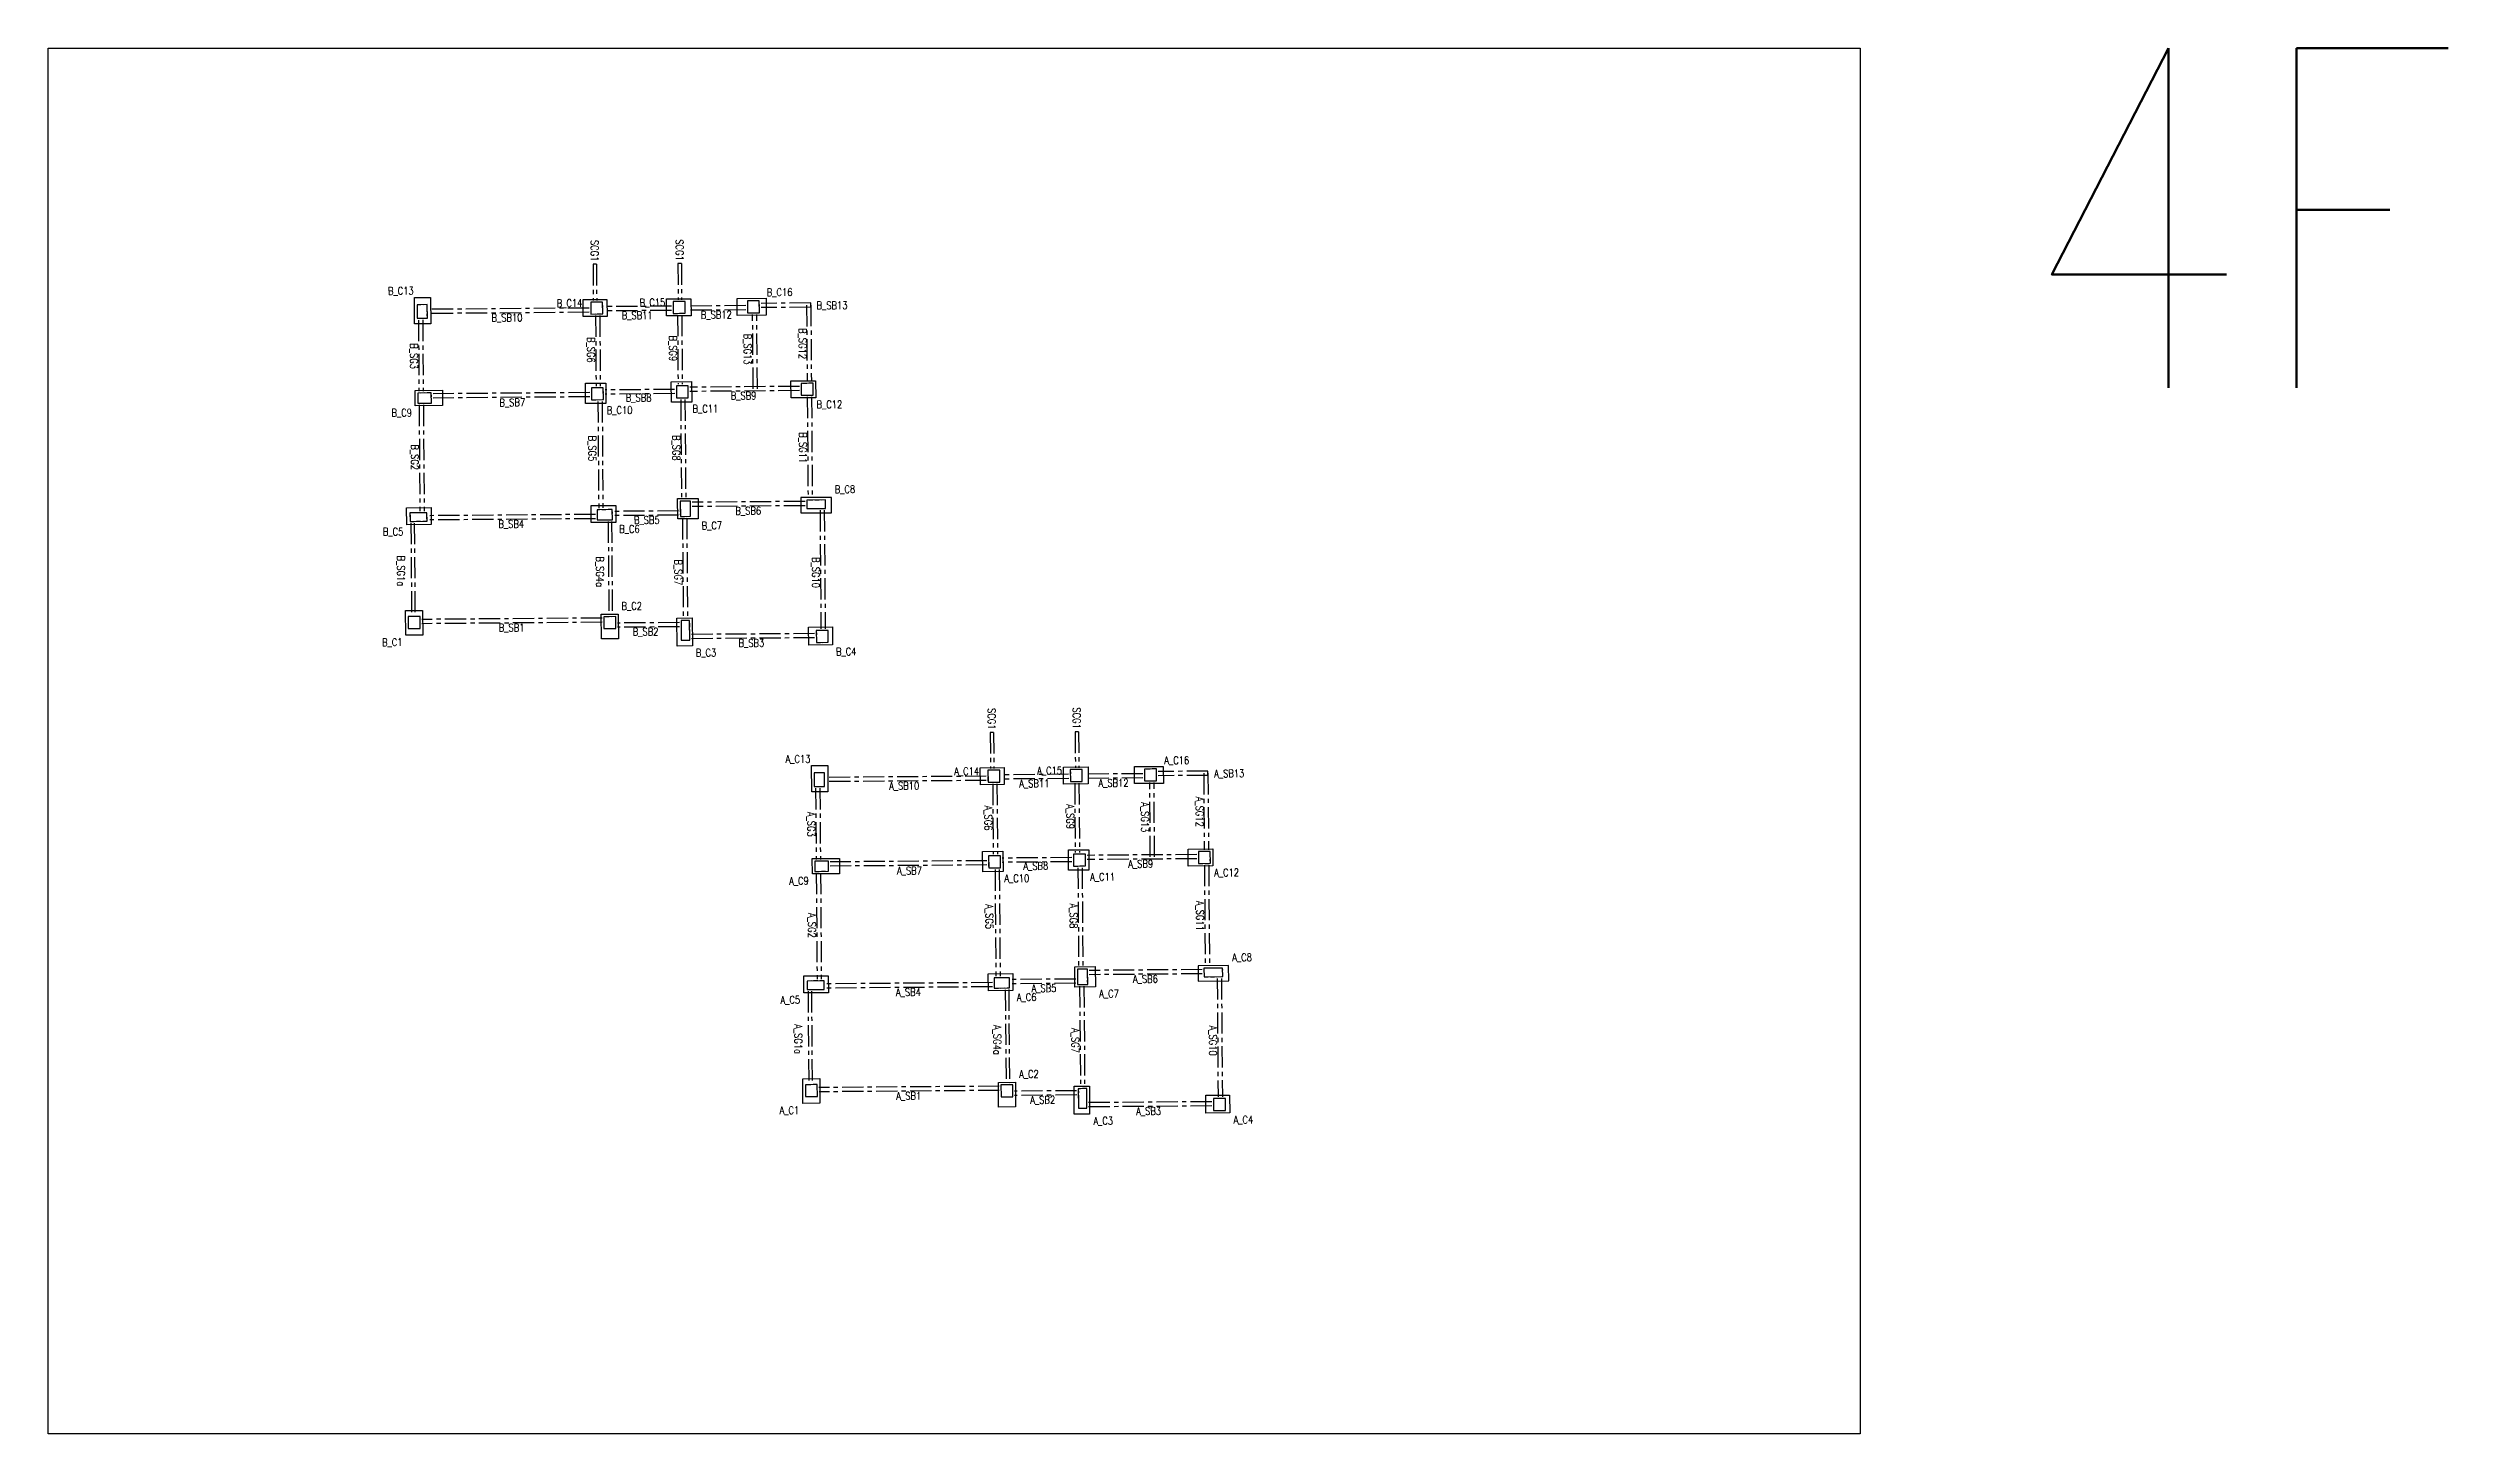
# Model space of a CAD drawing. Header units: millimetres. Extents: x 39613 to 69886, y 27475 to 191272.
# Drawn here: x 50002 to 64126, y 64097 to 72252 of the extents above; entities that cross this region are included whole.
import ezdxf
from ezdxf.enums import TextEntityAlignment as Align

# ---------------------------------------------------------------- set-up
doc = ezdxf.new("R2010")
doc.units = ezdxf.units.MM
doc.header["$LTSCALE"] = 100
doc.header["$MEASUREMENT"] = 0
doc.linetypes.add('CENTER', pattern=[2, 1.25, -0.25, 0.25, -0.25])
doc.linetypes.add('HIDDEN', pattern=[0.375, 0.25, -0.125])
for name, color, linetype in [('TC-COLUMN', 1, 'Continuous'), ('TC-TB', 2, 'Continuous'), ('TC-TC', 4, 'Continuous'), ('TC-虛鋼柱', 4, 'HIDDEN'), ('TC-鋼柱', 11, 'Continuous'), ('TC-鋼粱', 183, 'CENTER')]:
    doc.layers.add(name, color=color, linetype=linetype)
doc.styles.get("Standard").update_dxf_attribs({"font": 'txt.shx', "width": 0.8, "bigfont": 'ae.shx'})

msp = doc.modelspace()

# ---------------------------------------------------------------- texts
at = {"layer": 'Defpoints', "color": 2, "width": 0.8}
msp.add_text('4F', height=2000, rotation=360, dxfattribs=at).set_placement((61589.25, 72252.05), align=Align.TOP_LEFT)
at = {"layer": 'TC-TB', "width": 0.8}
for s, rotation, p in [('SCG1', 270.440027, (53218.52, 71059.6)), ('SCG1', 270.440027, (53718.57, 71063.44)), ('B_SB10', 0.440027, (52702.86, 70665.61)), ('B_SB11', 0.440027, (53468.98, 70678.99)), ('B_SB12', 0.440027, (53934.94, 70682.57)), ('B_SB13', 0.440027, (54615.98, 70737.8)), ('B_SG3', 270, (52155.92, 70439.06)), ('B_SG6', 270, (53197.98, 70475.9)), ('B_SG9', 270, (53680.39, 70484.36)), ('B_SG13', 270, (54119.95, 70480.12)), ('B_SG12', 270, (54442.67, 70512.7)), ('B_SB8', 0.440027, (53477.65, 70194.18)), ('B_SB9', 0.440027, (54095, 70206.06)), ('B_SB7', 0.440027, (52734.23, 70166.15)), ('B_SG5', 270, (53205.02, 69895.69)), ('B_SG8', 270, (53700, 69899.49)), ('B_SG11', 270, (54444.88, 69900.1)), ('B_SG2', 270, (52160.49, 69844.32)), ('B_SB5', 0.440027, (53525.76, 69474.39)), ('B_SB6', 0.440027, (54122.86, 69528.97)), ('B_SB4', 0.440027, (52727.92, 69451.26)), ('B_SG1a', 270, (52079.52, 69174.99)), ('B_SG4a', 270, (53250.59, 69170.27)), ('B_SG7', 270, (53710.77, 69166.83)), ('B_SG10', 270, (54520.66, 69165.77)), ('B_SB1', 0.440027, (52730.11, 68841.26)), ('B_SB2', 0.440027, (53518.38, 68817.31)), ('B_SB3', 0.440027, (54141.4, 68751.29)), ('SCG1', 270.440027, (56056, 68308.81)), ('SCG1', 270.440027, (55555.95, 68304.97)), ('A_SB11', 0.440027, (55806.41, 67924.36)), ('A_SB12', 0.440027, (56272.37, 67927.94)), ('A_SB13', 0.440027, (56953.41, 67983.17)), ('A_SB10', 0.440027, (55040.29, 67910.98)), ('A_SG9', 270, (56017.82, 67729.73)), ('A_SG13', 270, (56457.38, 67725.49)), ('A_SG12', 270, (56780.1, 67758.07)), ('A_SG3', 270, (54493.35, 67684.43)), ('A_SG6', 270, (55535.41, 67721.27)), ('A_SB7', 0.440027, (55071.66, 67411.52)), ('A_SB8', 0.440027, (55815.08, 67439.55)), ('A_SB9', 0.440027, (56432.43, 67451.43)), ('A_SG2', 270, (54497.92, 67089.69)), ('A_SG5', 270, (55542.45, 67141.06)), ('A_SG8', 270, (56037.44, 67144.86)), ('A_SG11', 270, (56782.31, 67145.47)), ('A_SB4', 0.440027, (55065.35, 66696.63)), ('A_SB5', 0.440027, (55863.19, 66719.76)), ('A_SB6', 0.440027, (56460.29, 66774.34)), ('A_SG1a', 270, (54416.95, 66420.36)), ('A_SG4a', 270, (55588.02, 66415.64)), ('A_SG7', 270, (56048.2, 66412.2)), ('A_SG10', 270, (56858.09, 66411.14)), ('A_SB1', 0.440027, (55067.54, 66086.63)), ('A_SB2', 0.440027, (55855.81, 66062.68)), ('A_SB3', 0.440027, (56478.83, 65996.66))]:
    msp.add_text(s, height=45, rotation=rotation, dxfattribs=at).set_placement(p, align=Align.MIDDLE_CENTER)
at = {"layer": 'TC-TC', "width": 0.8}
for s, p in [('B_C13', (52077.97, 70823.31)), ('B_C14', (53070.89, 70750.94)), ('B_C15', (53558.93, 70754.68)), ('B_C16', (54307.38, 70815.43)), ('B_C9', (52083.48, 70106.15)), ('B_C10', (53365.79, 70121.18)), ('B_C11', (53870.57, 70129.56)), ('B_C12', (54600.43, 70154.94)), ('B_C8', (54691.9, 69655.85)), ('B_C5', (52032.75, 69405.92)), ('B_C6', (53423.67, 69421.61)), ('B_C7', (53908.52, 69442.33)), ('B_C2', (53437.14, 68969.19)), ('B_C1', (52027.74, 68755.8)), ('B_C3', (53874.4, 68694.24)), ('B_C4', (54699.24, 68700.58)), ('A_C13', (54415.4, 68068.68)), ('A_C16', (56644.81, 68060.8)), ('A_C14', (55408.32, 67996.31)), ('A_C15', (55896.36, 68000.05)), ('A_C10', (55703.22, 67366.55)), ('A_C11', (56208, 67374.93)), ('A_C12', (56937.86, 67400.31)), ('A_C9', (54420.91, 67351.52)), ('A_C8', (57029.33, 66901.22)), ('A_C5', (54370.18, 66651.29)), ('A_C6', (55761.1, 66666.98)), ('A_C7', (56245.95, 66687.7)), ('A_C2', (55774.57, 66214.56)), ('A_C1', (54365.17, 66001.17)), ('A_C4', (57036.67, 65945.94)), ('A_C3', (56211.83, 65939.61))]:
    msp.add_text(s, height=45, rotation=0.440027, dxfattribs=at).set_placement(p, align=Align.MIDDLE_CENTER)

# ---------------------------------------------------------------- linework, layer by layer
at = {"layer": 'Defpoints'}
msp.add_lwpolyline([(60666.19, 72252.05), (60666.19, 64096.68), (50001.56, 64096.68), (50001.56, 72252.05)], close=True, dxfattribs=at)
at = {"layer": 'TC-COLUMN'}
for points in [[(52159.46, 70628.93), (52158.27, 70783.93), (52253.27, 70784.66), (52254.46, 70629.66)], [(53150.73, 70771.55), (53290.73, 70772.62), (53291.49, 70672.63), (53151.5, 70671.55)], [(53640.78, 70775.31), (53785.77, 70776.43), (53786.54, 70676.43), (53641.54, 70675.32)], [(54057.66, 70778.51), (54227.65, 70779.82), (54228.42, 70679.82), (54058.42, 70678.52)], [(52322.47, 70237.99), (52323.16, 70147.99), (52163.17, 70146.76), (52162.47, 70236.76)], [(53284.57, 70280.56), (53285.49, 70160.57), (53165.49, 70159.64), (53164.57, 70279.64)], [(53789.35, 70288.94), (53790.27, 70168.94), (53670.27, 70168.02), (53669.35, 70288.02)], [(54374.36, 70293.21), (54519.35, 70294.32), (54520.12, 70194.33), (54375.13, 70193.21)], [(52111.67, 69546.53), (52256.66, 69547.65), (52257.43, 69447.65), (52112.44, 69446.54)], [(53197.6, 69559.87), (53342.59, 69560.99), (53343.36, 69460.99), (53198.37, 69459.88)], [(53827.3, 69601.71), (53828.22, 69481.71), (53708.22, 69480.79), (53707.3, 69600.79)], [(54432.28, 69606.35), (54432.97, 69516.35), (54612.96, 69517.74), (54612.27, 69607.74)], [(52107.43, 68796.42), (52106.32, 68941.41), (52206.31, 68942.18), (52207.43, 68797.18)], [(53258.63, 68775.32), (53257.51, 68920.31), (53357.51, 68921.08), (53358.62, 68776.09)], [(53702.83, 68897.93), (53792.83, 68898.62), (53794.1, 68733.62), (53704.1, 68732.93)], [(54478.13, 68844.19), (54618.13, 68845.26), (54618.93, 68740.26), (54478.94, 68739.19)], [(54496.89, 67874.3), (54495.7, 68029.3), (54590.7, 68030.03), (54591.89, 67875.03)], [(55488.16, 68016.92), (55628.16, 68017.99), (55628.92, 67918), (55488.93, 67916.92)], [(55978.21, 68020.68), (56123.2, 68021.8), (56123.97, 67921.8), (55978.98, 67920.69)], [(56565.85, 67925.19), (56395.85, 67923.89), (56395.09, 68023.88), (56565.08, 68025.19)], [(55622, 67525.93), (55622.92, 67405.94), (55502.92, 67405.01), (55502, 67525.01)], [(56126.78, 67534.31), (56127.7, 67414.31), (56007.7, 67413.39), (56006.78, 67533.39)], [(56711.79, 67538.58), (56856.78, 67539.69), (56857.55, 67439.7), (56712.56, 67438.58)], [(54659.9, 67483.36), (54660.59, 67393.36), (54500.6, 67392.13), (54499.91, 67482.13)], [(56164.73, 66847.08), (56165.65, 66727.08), (56045.65, 66726.16), (56044.73, 66846.16)], [(56769.71, 66851.72), (56770.4, 66761.72), (56950.39, 66763.11), (56949.7, 66853.11)], [(54449.1, 66791.9), (54594.09, 66793.02), (54594.86, 66693.02), (54449.87, 66691.91)], [(55535.03, 66805.24), (55680.02, 66806.36), (55680.79, 66706.36), (55535.8, 66705.25)], [(54444.86, 66041.79), (54443.75, 66186.78), (54543.74, 66187.55), (54544.86, 66042.55)], [(55596.06, 66020.69), (55594.94, 66165.68), (55694.94, 66166.45), (55696.05, 66021.46)], [(56040.26, 66143.3), (56130.26, 66143.99), (56131.53, 65978.99), (56041.53, 65978.3)], [(56815.56, 66089.56), (56955.56, 66090.63), (56956.36, 65985.63), (56816.37, 65984.56)]]:
    msp.add_lwpolyline(points, close=True, dxfattribs=at)
at = {"layer": 'TC-虛鋼柱'}
for points in [[(52174.21, 70661.55), (52234.21, 70662.01), (52233.6, 70742), (52173.6, 70741.54)], [(53196.38, 70686.9), (53266.38, 70687.43), (53265.84, 70757.43), (53195.84, 70756.9)], [(53681.43, 70690.62), (53751.43, 70691.16), (53750.89, 70761.16), (53680.89, 70760.62)], [(54118.31, 70693.98), (54188.3, 70694.52), (54187.77, 70764.51), (54117.77, 70763.98)], [(52178.05, 70161.87), (52258.05, 70162.49), (52257.59, 70222.49), (52177.59, 70221.87)], [(53200.32, 70182.41), (53270.32, 70182.95), (53269.78, 70252.95), (53199.78, 70252.41)], [(53700.08, 70193.25), (53770.08, 70193.79), (53769.54, 70263.79), (53699.54, 70263.25)], [(54435.01, 70208.67), (54505.01, 70209.21), (54504.47, 70279.21), (54434.47, 70278.67)], [(52132.28, 69466.69), (52232.28, 69467.46), (52231.9, 69517.46), (52131.9, 69516.69)], [(53233.25, 69475.14), (53323.25, 69475.84), (53322.79, 69535.83), (53232.79, 69535.14)], [(53723.1, 69495.91), (53783.1, 69496.37), (53782.41, 69586.37), (53722.41, 69585.9)], [(54577.77, 69542.46), (54577.39, 69592.46), (54467.39, 69591.61), (54467.78, 69541.62)], [(52122.12, 68836.53), (52192.12, 68837.07), (52191.58, 68907.07), (52121.58, 68906.53)], [(53273.16, 68835.43), (53343.16, 68835.97), (53342.62, 68905.97), (53272.63, 68905.43)], [(53728.83, 68768.11), (53778.83, 68768.5), (53777.95, 68883.49), (53727.95, 68883.11)], [(54523.82, 68754.53), (54593.82, 68755.07), (54593.28, 68825.07), (54523.28, 68824.53)], [(54511.64, 67906.92), (54571.64, 67907.38), (54571.03, 67987.37), (54511.03, 67986.91)], [(55533.81, 67932.27), (55603.81, 67932.8), (55603.27, 68002.8), (55533.27, 68002.27)], [(56018.86, 67935.99), (56088.86, 67936.53), (56088.32, 68006.53), (56018.32, 68005.99)], [(56455.74, 67939.35), (56525.74, 67939.89), (56525.2, 68009.88), (56455.2, 68009.35)], [(56772.44, 67454.04), (56842.44, 67454.58), (56841.9, 67524.58), (56771.9, 67524.04)], [(54515.48, 67407.24), (54595.48, 67407.86), (54595.02, 67467.86), (54515.02, 67467.24)], [(55537.75, 67427.78), (55607.75, 67428.32), (55607.21, 67498.32), (55537.21, 67497.78)], [(56037.51, 67438.62), (56107.51, 67439.16), (56106.97, 67509.16), (56036.97, 67508.62)], [(56060.54, 66741.28), (56120.53, 66741.74), (56119.84, 66831.74), (56059.84, 66831.27)], [(56915.2, 66787.83), (56914.82, 66837.83), (56804.82, 66836.98), (56805.21, 66786.99)], [(54469.71, 66712.06), (54569.71, 66712.83), (54569.33, 66762.83), (54469.33, 66762.06)], [(55570.68, 66720.51), (55660.68, 66721.21), (55660.22, 66781.2), (55570.22, 66780.51)], [(54459.55, 66081.9), (54529.55, 66082.44), (54529.01, 66152.44), (54459.01, 66151.9)], [(55610.59, 66080.8), (55680.59, 66081.34), (55680.05, 66151.34), (55610.06, 66150.8)], [(56066.26, 66013.48), (56116.26, 66013.87), (56115.38, 66128.86), (56065.38, 66128.48)], [(56861.25, 65999.9), (56931.25, 66000.44), (56930.71, 66070.44), (56860.71, 66069.9)]]:
    msp.add_lwpolyline(points, close=True, dxfattribs=at)
at = {"layer": 'TC-鋼柱'}
for points in [[(52174.21, 70661.55), (52234.21, 70662.01), (52233.6, 70742), (52173.6, 70741.54)], [(53196.38, 70686.9), (53266.38, 70687.43), (53265.84, 70757.43), (53195.84, 70756.9)], [(53681.43, 70690.62), (53751.43, 70691.16), (53750.89, 70761.16), (53680.89, 70760.62)], [(54118.31, 70693.98), (54188.3, 70694.52), (54187.77, 70764.51), (54117.77, 70763.98)], [(52178.05, 70161.87), (52258.05, 70162.49), (52257.59, 70222.49), (52177.59, 70221.87)], [(53200.32, 70182.41), (53270.32, 70182.95), (53269.78, 70252.95), (53199.78, 70252.41)], [(53700.08, 70193.25), (53770.08, 70193.79), (53769.54, 70263.79), (53699.54, 70263.25)], [(54435.01, 70208.67), (54505.01, 70209.21), (54504.47, 70279.21), (54434.47, 70278.67)], [(52132.28, 69466.69), (52232.28, 69467.46), (52231.9, 69517.46), (52131.9, 69516.69)], [(53233.25, 69475.14), (53323.25, 69475.84), (53322.79, 69535.83), (53232.79, 69535.14)], [(53723.1, 69495.91), (53783.1, 69496.37), (53782.41, 69586.37), (53722.41, 69585.9)], [(54577.77, 69542.46), (54577.39, 69592.46), (54467.39, 69591.61), (54467.78, 69541.62)], [(52122.12, 68836.53), (52192.12, 68837.07), (52191.58, 68907.07), (52121.58, 68906.53)], [(53273.16, 68835.43), (53343.16, 68835.97), (53342.62, 68905.97), (53272.63, 68905.43)], [(53728.83, 68768.11), (53778.83, 68768.5), (53777.95, 68883.49), (53727.95, 68883.11)], [(54523.82, 68754.53), (54593.82, 68755.07), (54593.28, 68825.07), (54523.28, 68824.53)], [(54511.64, 67906.92), (54571.64, 67907.38), (54571.03, 67987.37), (54511.03, 67986.91)], [(55533.81, 67932.27), (55603.81, 67932.8), (55603.27, 68002.8), (55533.27, 68002.27)], [(56018.86, 67935.99), (56088.86, 67936.53), (56088.32, 68006.53), (56018.32, 68005.99)], [(56455.74, 67939.35), (56525.74, 67939.89), (56525.2, 68009.88), (56455.2, 68009.35)], [(56772.44, 67454.04), (56842.44, 67454.58), (56841.9, 67524.58), (56771.9, 67524.04)], [(54515.48, 67407.24), (54595.48, 67407.86), (54595.02, 67467.86), (54515.02, 67467.24)], [(55537.75, 67427.78), (55607.75, 67428.32), (55607.21, 67498.32), (55537.21, 67497.78)], [(56037.51, 67438.62), (56107.51, 67439.16), (56106.97, 67509.16), (56036.97, 67508.62)], [(56060.54, 66741.28), (56120.53, 66741.74), (56119.84, 66831.74), (56059.84, 66831.27)], [(56915.2, 66787.83), (56914.82, 66837.83), (56804.82, 66836.98), (56805.21, 66786.99)], [(54469.71, 66712.06), (54569.71, 66712.83), (54569.33, 66762.83), (54469.33, 66762.06)], [(55570.68, 66720.51), (55660.68, 66721.21), (55660.22, 66781.2), (55570.22, 66780.51)], [(54459.55, 66081.9), (54529.55, 66082.44), (54529.01, 66152.44), (54459.01, 66151.9)], [(55610.59, 66080.8), (55680.59, 66081.34), (55680.05, 66151.34), (55610.06, 66150.8)], [(56066.26, 66013.48), (56116.26, 66013.87), (56115.38, 66128.86), (56065.38, 66128.48)], [(56861.25, 65999.9), (56931.25, 66000.44), (56930.71, 66070.44), (56860.71, 66069.9)]]:
    msp.add_lwpolyline(points, close=True, dxfattribs=at)
at = {"layer": 'TC-鋼粱'}
for p, q in [((53229.13, 70979.68), (53209.14, 70979.52)), ((53209.14, 70979.52), (53210.77, 70767.01)), ((53229.13, 70979.68), (53230.77, 70767.16)), ((53729.18, 70983.52), (53709.18, 70983.36)), ((53709.18, 70983.36), (53710.81, 70770.85)), ((53729.18, 70983.52), (53730.81, 70771)), ((52181.79, 70651.6), (52185.01, 70231.93)), ((52206.79, 70651.8), (52210.01, 70232.12)), ((53186.11, 70721.82), (52243.81, 70714.58)), ((53186.31, 70696.82), (52244, 70689.58)), ((53223.93, 70677.11), (53227.12, 70262.62)), ((53248.93, 70677.3), (53252.12, 70262.81)), ((53671.1, 70733.04), (53276.05, 70730.01)), ((53671.29, 70708.05), (53276.25, 70705.01)), ((53706.5, 70680.81), (53709.63, 70273.33)), ((53731.5, 70681.01), (53734.63, 70273.52)), ((54107.98, 70736.4), (53761.1, 70733.74)), ((54108.17, 70711.4), (53761.29, 70708.74)), ((54151.74, 70246.5), (54148.38, 70684.21)), ((54176.74, 70246.69), (54173.38, 70684.4)), ((54490.84, 70751.84), (54197.88, 70749.59)), ((54491.03, 70726.84), (54198.07, 70724.59)), ((54465.94, 70739.15), (54469.39, 70288.94)), ((54491.03, 70726.84), (54490.84, 70751.84)), ((54490.94, 70739.34), (54494.39, 70289.13)), ((53189.99, 70224.65), (52267.63, 70217.56)), ((53689.69, 70243.17), (53279.88, 70240.03)), ((53689.89, 70218.17), (53280.07, 70215.03)), ((54424.61, 70261.1), (53779.6, 70256.14)), ((54424.8, 70236.1), (53779.79, 70231.14)), ((52185.63, 70151.93), (52190.43, 69527.14)), ((52210.63, 70152.12), (52215.42, 69527.33)), ((53190.18, 70199.65), (52267.82, 70192.57)), ((53237.89, 70172.7), (53242.71, 69545.22)), ((53262.89, 70172.89), (53267.71, 69545.41)), ((53725.32, 70183.45), (53729.84, 69595.96)), ((53750.32, 70183.64), (53754.84, 69596.15)), ((54470.09, 70198.94), (54474.67, 69601.67)), ((54495.08, 70199.14), (54499.67, 69601.86)), ((53223, 69507.57), (52242.03, 69500.03)), ((53712.86, 69528.33), (53332.87, 69525.41)), ((53713.05, 69503.33), (53333.06, 69500.41)), ((54457.45, 69584.04), (53792.47, 69578.93)), ((54457.64, 69559.04), (53792.66, 69553.93)), ((54545.35, 69532.21), (54550.71, 68834.74)), ((54570.35, 69532.4), (54575.71, 68834.94)), ((52137.36, 69456.73), (52141.51, 68916.68)), ((52157.36, 69456.88), (52161.51, 68916.83)), ((53223.19, 69482.57), (52242.22, 69475.03)), ((53298.32, 69465.64), (53302.55, 68915.66)), ((53318.32, 69465.8), (53322.55, 68915.81)), ((53735.82, 69485.87), (53740.37, 68893.21)), ((53760.82, 69486.06), (53765.37, 68893.4)), ((53262.68, 68897.85), (52201.72, 68889.71)), ((53262.88, 68872.86), (52201.91, 68864.71)), ((53718.04, 68871.35), (53352.91, 68868.55)), ((53718.23, 68846.35), (53353.1, 68843.55)), ((54513.42, 68806.65), (53788.58, 68801.08)), ((54513.61, 68781.65), (53788.77, 68776.08)), ((55566.56, 68225.05), (55546.57, 68224.89)), ((55546.57, 68224.89), (55548.2, 68012.38)), ((55566.56, 68225.05), (55568.2, 68012.53)), ((56066.61, 68228.89), (56046.61, 68228.73)), ((56046.61, 68228.73), (56048.24, 68016.22)), ((56066.61, 68228.89), (56068.24, 68016.37)), ((55523.54, 67967.19), (54581.24, 67959.95)), ((55523.74, 67942.19), (54581.43, 67934.95)), ((56008.53, 67978.41), (55613.48, 67975.38)), ((56008.72, 67953.41), (55613.68, 67950.38)), ((56445.41, 67981.77), (56098.53, 67979.11)), ((56445.6, 67956.77), (56098.72, 67954.11)), ((56828.27, 67997.21), (56535.31, 67994.96)), ((56828.46, 67972.21), (56535.5, 67969.96)), ((56803.37, 67984.52), (56806.82, 67534.31)), ((56828.46, 67972.21), (56828.27, 67997.21)), ((56828.37, 67984.71), (56831.82, 67534.5)), ((54519.22, 67896.97), (54522.44, 67477.3)), ((54544.22, 67897.17), (54547.44, 67477.49)), ((55561.36, 67922.48), (55564.55, 67507.99)), ((55586.36, 67922.67), (55589.55, 67508.18)), ((56043.93, 67926.18), (56047.06, 67518.7)), ((56068.93, 67926.38), (56072.06, 67518.89)), ((56489.17, 67491.87), (56485.81, 67929.58)), ((56514.17, 67492.06), (56510.81, 67929.77)), ((54523.06, 67397.3), (54527.86, 66772.51)), ((54548.06, 67397.49), (54552.85, 66772.7)), ((55527.42, 67470.02), (54605.06, 67462.93)), ((55527.61, 67445.02), (54605.25, 67437.93)), ((55575.32, 67418.07), (55580.14, 66790.59)), ((55600.32, 67418.26), (55605.14, 66790.78)), ((56027.12, 67488.54), (55617.31, 67485.4)), ((56027.32, 67463.54), (55617.5, 67460.4)), ((56062.76, 67428.81), (56067.27, 66841.33)), ((56087.75, 67429.01), (56092.27, 66841.52)), ((56762.04, 67506.47), (56117.03, 67501.51)), ((56762.23, 67481.47), (56117.22, 67476.51)), ((56807.52, 67444.31), (56812.1, 66847.04)), ((56832.51, 67444.51), (56837.1, 66847.23)), ((56794.88, 66829.41), (56129.9, 66824.3)), ((54474.79, 66702.1), (54478.94, 66162.05)), ((54494.79, 66702.25), (54498.94, 66162.2)), ((55560.43, 66752.94), (54579.46, 66745.4)), ((55560.62, 66727.94), (54579.65, 66720.4)), ((55635.76, 66711.01), (55639.98, 66161.03)), ((55655.75, 66711.17), (55659.98, 66161.18)), ((56050.29, 66773.7), (55670.3, 66770.78)), ((56050.48, 66748.7), (55670.49, 66745.78)), ((56073.25, 66731.24), (56077.8, 66138.58)), ((56098.25, 66731.43), (56102.8, 66138.77)), ((56795.07, 66804.41), (56130.09, 66799.3)), ((56882.78, 66777.58), (56888.14, 66080.11)), ((56907.78, 66777.77), (56913.14, 66080.31)), ((55600.11, 66143.22), (54539.15, 66135.08)), ((55600.31, 66118.23), (54539.34, 66110.08)), ((56055.47, 66116.72), (55690.34, 66113.92)), ((56055.66, 66091.72), (55690.53, 66088.92)), ((56850.85, 66052.02), (56126.01, 66046.45)), ((56851.04, 66027.02), (56126.2, 66021.45))]:
    msp.add_line(p, q, dxfattribs=at)

msp.set_redraw_order([(e.dxf.handle, doc.entitydb.next_handle()) for e in msp.query("TEXT MTEXT ATTDEF DIMENSION ARC_DIMENSION")])  # texts and dimensions are drawn at this point

doc.saveas('drawing.dxf')
